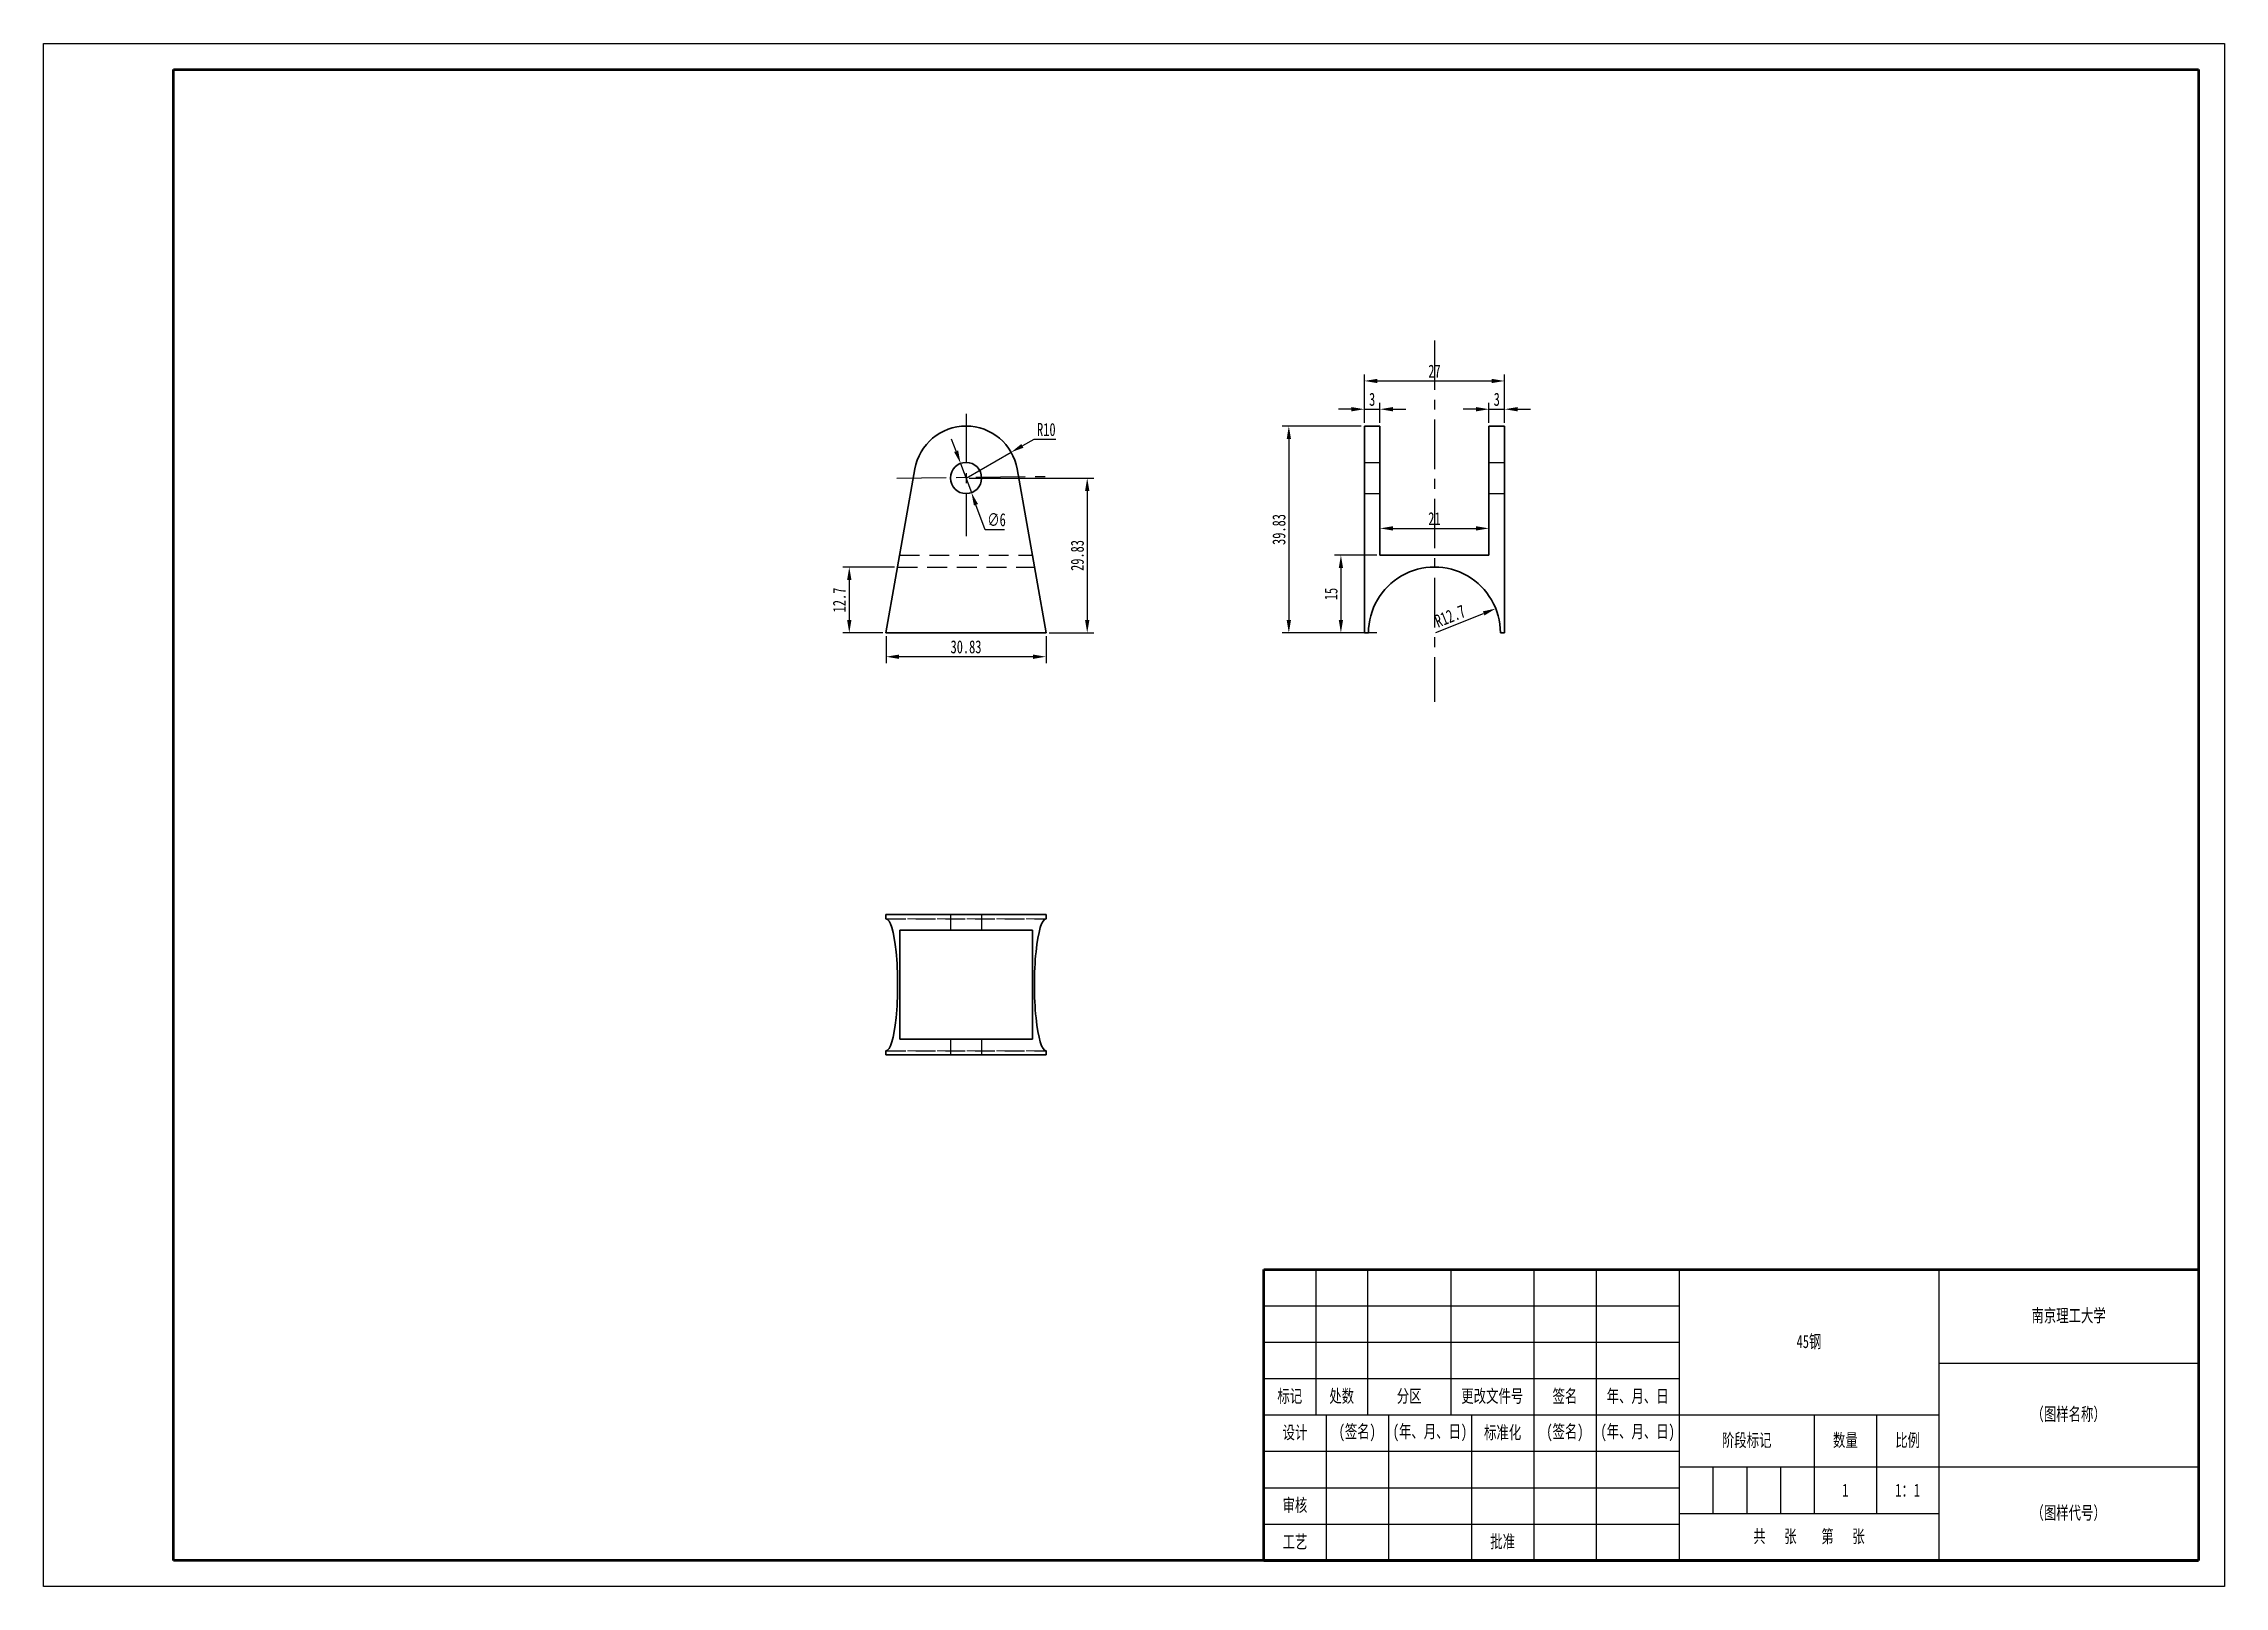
# Model space of a CAD drawing. Header units: millimetres. Extents: x 1050 to 2021, y 766 to 1186.
# Drawn here: x 1050 to 1470, y 765.6 to 1062.6 of the extents above; entities that cross this region are included whole.
import ezdxf

# ---------------------------------------------------------------- set-up
doc = ezdxf.new("R2010")
doc.units = ezdxf.units.MM
doc.header["$LTSCALE"] = 0.3
doc.linetypes.add('CENTER', pattern=[50.8, 31.75, -6.35, 6.35, -6.35])
doc.linetypes.add('DASHED', pattern=[19.05, 12.7, -6.35])
for name, color, linetype, lineweight in [('尺寸线', 3, 'Continuous', 25), ('粗实线', 7, 'Continuous', 50), ('细实线', 7, 'Continuous', 25), ('细文本', 7, 'Continuous', 25), ('细点画线', 1, 'CENTER', 25), ('虚线', 2, 'DASHED', 25)]:
    doc.layers.add(name, color=color, linetype=linetype, lineweight=lineweight)
doc.styles.add('NUT Standard', font='simfang.ttf', dxfattribs={"width": 0.7, "height": 2.5})
doc.dimstyles.new('NUT Standard', dxfattribs={"dimtxt": 2.5, "dimasz": 2.5, "dimexe": 1.25, "dimexo": 0.625, "dimtad": 1, "dimtoh": 1, "dimdsep": 46, "dimtxsty": 'NUT Standard', "dimcen": 2.5, "dimadec": 0, "dimazin": 0, "dimtfac": 1, "dimtmove": 0, "dimatfit": 3, "dimfxl": 1, "dimarcsym": 0})

msp = doc.modelspace()

# ---------------------------------------------------------------- texts
at = {"layer": '粗实线', "char_height": 2.5, "attachment_point": 5, "style": 'NUT Standard'}
for s, insert in [('\\pxqc;{\\fFangSong|b0|i0|c134|p49;1}', (1397.042, 784.119)), ('\\pxqc;{\\fFangSong|b0|i0|c134|p49;1：1}', (1409.042, 784.119))]:
    msp.add_mtext_dynamic_manual_height_columns(s, width=12, gutter_width=12.5, heights=[0], dxfattribs=dict(at, insert=insert))
at = {"layer": '细文本', "char_height": 2.5, "attachment_point": 5, "style": 'NUT Standard'}
for s, insert, width in [('{\\fFangSong|b0|i0|c134|p49;南京理工大学}', (1440.042, 817.619), 50), ('45钢', (1390.042, 812.619), 50), ('标记', (1290.042, 802.119), 10), ('处数', (1300.042, 802.119), 10), ('分区', (1313.042, 802.119), 16), ('更改文件号', (1329.042, 802.119), 16), ('签名', (1343.042, 802.119), 12), ('年、月、日', (1357.042, 802.119), 16), ('（图样名称）', (1440.042, 798.619), 50), ('设计', (1291.042, 795.119), 12), ('(签名)', (1303.042, 795.119), 12), ('(年、月、日)', (1317.042, 795.119), 16), ('标准化', (1331.042, 795.119), 12), ('(签名)', (1343.042, 795.119), 12), ('(年、月、日)', (1357.042, 795.119), 16), ('阶段标记', (1378.042, 793.619), 26), ('数量', (1397.042, 793.619), 12), ('比例', (1409.042, 793.619), 12), ('审核', (1291.042, 781.119), 12), ('（图样代号）', (1440.042, 779.619), 50), ('工艺', (1291.042, 774.119), 12), ('批准', (1331.042, 774.119), 12), ('共   张    第   张', (1390.042, 775.119), 50)]:
    msp.add_mtext(s, dxfattribs=dict(at, insert=insert, width=width))

# ---------------------------------------------------------------- blocks, each defined once
blk = doc.blocks.new('*D5')
at = {"layer": 'Defpoints', "color": 0, "transparency": 16777216}
for p in [(1226.65, 981.81), (1228.74, 976.18)]:
    blk.add_point(p, dxfattribs=at)
at = {"layer": '尺寸线', "color": 0, "lineweight": -2, "transparency": 16777216}
for p, q in [((1225.78, 984.15), (1224.91, 986.49)), ((1226.65, 981.81), (1228.74, 976.18)), ((1231.4, 968.99), (1229.61, 973.84)), ((1235.11, 968.99), (1231.4, 968.99))]:
    blk.add_line(p, q, dxfattribs=at)
at = {"layer": '尺寸线', "color": 0, "transparency": 16777216}
for points in [[(1226.17, 984.3), (1225.39, 984.01), (1226.65, 981.81)], [(1230, 973.98), (1229.21, 973.69), (1228.74, 976.18)]]:
    blk.add_solid(points, dxfattribs=at)
at = {"layer": '尺寸线', "color": 0, "transparency": 16777216, "insert": (1233.57, 970.95), "char_height": 2.5, "attachment_point": 5, "style": 'NUT Standard'}
blk.add_mtext('∅6', dxfattribs=at)
blk = doc.blocks.new('*D6')
at = {"layer": 'Defpoints', "color": 0, "transparency": 16777216}
for p in [(1236.38, 983.95), (1227.69, 978.99)]:
    blk.add_point(p, dxfattribs=at)
at = {"layer": '尺寸线', "color": 0, "lineweight": -2, "transparency": 16777216}
for p, q in [((1227.69, 978.99), (1236.38, 983.95)), ((1240.72, 986.43), (1238.55, 985.19)), ((1244.98, 986.43), (1240.72, 986.43))]:
    blk.add_line(p, q, dxfattribs=at)
at = {"layer": '尺寸线', "color": 0, "transparency": 16777216}
blk.add_solid([(1238.34, 985.55), (1238.76, 984.83), (1236.38, 983.95)], dxfattribs=at)
at = {"layer": '尺寸线', "color": 0, "transparency": 16777216, "insert": (1243.16, 988.32), "char_height": 2.5, "attachment_point": 5, "style": 'NUT Standard'}
blk.add_mtext('R10', dxfattribs=at)
blk = doc.blocks.new('*D7')
at = {"layer": 'Defpoints', "color": 0, "transparency": 16777216}
for p in [(1212.28, 949.16), (1243.11, 949.16), (1212.28, 944.59)]:
    blk.add_point(p, dxfattribs=at)
at = {"layer": '尺寸线', "color": 0, "lineweight": -2, "transparency": 16777216}
for p, q in [((1212.28, 948.54), (1212.28, 943.34)), ((1243.11, 948.54), (1243.11, 943.34)), ((1240.61, 944.59), (1214.78, 944.59))]:
    blk.add_line(p, q, dxfattribs=at)
at = {"layer": '尺寸线', "color": 0, "transparency": 16777216}
for points in [[(1214.78, 945), (1214.78, 944.17), (1212.28, 944.59)], [(1240.61, 945), (1240.61, 944.17), (1243.11, 944.59)]]:
    blk.add_solid(points, dxfattribs=at)
at = {"layer": '尺寸线', "color": 0, "transparency": 16777216, "insert": (1227.69, 946.48), "char_height": 2.5, "attachment_point": 5, "style": 'NUT Standard'}
blk.add_mtext('30.83', dxfattribs=at)
blk = doc.blocks.new('*D10')
at = {"layer": 'Defpoints', "color": 0, "transparency": 16777216}
for p in [(1307.41, 992.24), (1304.41, 988.99), (1307.41, 988.99)]:
    blk.add_point(p, dxfattribs=at)
at = {"layer": '尺寸线', "color": 0, "lineweight": -2, "transparency": 16777216}
for p, q in [((1301.91, 992.24), (1299.41, 992.24)), ((1304.41, 989.62), (1304.41, 993.49)), ((1304.41, 992.24), (1307.41, 992.24)), ((1307.41, 989.62), (1307.41, 993.49)), ((1309.91, 992.24), (1312.41, 992.24))]:
    blk.add_line(p, q, dxfattribs=at)
at = {"layer": '尺寸线', "color": 0, "transparency": 16777216}
for points in [[(1301.91, 992.65), (1301.91, 991.82), (1304.41, 992.24)], [(1309.91, 992.65), (1309.91, 991.82), (1307.41, 992.24)]]:
    blk.add_solid(points, dxfattribs=at)
at = {"layer": '尺寸线', "color": 0, "transparency": 16777216, "insert": (1305.91, 994.13), "char_height": 2.5, "attachment_point": 5, "style": 'NUT Standard'}
blk.add_mtext('3', dxfattribs=at)
blk = doc.blocks.new('*D11')
at = {"layer": 'Defpoints', "color": 0, "transparency": 16777216}
for p in [(1328.41, 969.3), (1307.41, 964.16), (1328.41, 964.16)]:
    blk.add_point(p, dxfattribs=at)
at = {"layer": '尺寸线', "color": 0, "lineweight": -2, "transparency": 16777216}
for p, q in [((1307.41, 964.79), (1307.41, 970.55)), ((1328.41, 964.79), (1328.41, 970.55)), ((1309.91, 969.3), (1325.91, 969.3))]:
    blk.add_line(p, q, dxfattribs=at)
at = {"layer": '尺寸线', "color": 0, "transparency": 16777216}
for points in [[(1309.91, 969.71), (1309.91, 968.88), (1307.41, 969.3)], [(1325.91, 969.71), (1325.91, 968.88), (1328.41, 969.3)]]:
    blk.add_solid(points, dxfattribs=at)
at = {"layer": '尺寸线', "color": 0, "transparency": 16777216, "insert": (1317.91, 971.17), "char_height": 2.5, "attachment_point": 5, "style": 'NUT Standard'}
blk.add_mtext('21', dxfattribs=at)
blk = doc.blocks.new('*D12')
at = {"layer": 'Defpoints', "color": 0, "transparency": 16777216}
for p in [(1329.71, 953.86), (1317.91, 949.16)]:
    blk.add_point(p, dxfattribs=at)
at = {"layer": '尺寸线', "color": 0, "lineweight": -2, "transparency": 16777216}
blk.add_line((1318.17, 949.26), (1327.38, 952.93), dxfattribs=at)
at = {"layer": '尺寸线', "color": 0, "transparency": 16777216}
blk.add_solid([(1327.23, 953.32), (1327.54, 952.54), (1329.71, 953.86)], dxfattribs=at)
at = {"layer": '尺寸线', "color": 0, "transparency": 16777216, "insert": (1320.91, 952.4), "char_height": 2.5, "attachment_point": 5, "rotation": 21.6929, "style": 'NUT Standard'}
blk.add_mtext('R12.7', dxfattribs=at)
blk = doc.blocks.new('*D13')
at = {"layer": 'Defpoints', "color": 0, "transparency": 16777216}
for p in [(1304.41, 988.99), (1289.86, 949.16), (1304.41, 949.16)]:
    blk.add_point(p, dxfattribs=at)
at = {"layer": '尺寸线', "color": 0, "lineweight": -2, "transparency": 16777216}
for p, q in [((1303.78, 988.99), (1288.61, 988.99)), ((1289.86, 986.49), (1289.86, 951.66)), ((1303.78, 949.16), (1288.61, 949.16))]:
    blk.add_line(p, q, dxfattribs=at)
at = {"layer": '尺寸线', "color": 0, "transparency": 16777216}
for points in [[(1289.45, 986.49), (1290.28, 986.49), (1289.86, 988.99)], [(1289.45, 951.66), (1290.28, 951.66), (1289.86, 949.16)]]:
    blk.add_solid(points, dxfattribs=at)
at = {"layer": '尺寸线', "color": 0, "transparency": 16777216, "insert": (1287.97, 969.08), "char_height": 2.5, "attachment_point": 5, "rotation": 90, "style": 'NUT Standard'}
blk.add_mtext('39.83', dxfattribs=at)
blk = doc.blocks.new('*D15')
at = {"layer": 'Defpoints', "color": 0, "transparency": 16777216}
for p in [(1227.69, 978.99), (1243.11, 949.16), (1251.03, 949.16)]:
    blk.add_point(p, dxfattribs=at)
at = {"layer": '尺寸线', "color": 0, "lineweight": -2, "transparency": 16777216}
for p, q in [((1228.32, 978.99), (1252.28, 978.99)), ((1251.03, 976.49), (1251.03, 951.66)), ((1243.73, 949.16), (1252.28, 949.16))]:
    blk.add_line(p, q, dxfattribs=at)
at = {"layer": '尺寸线', "color": 0, "transparency": 16777216}
for points in [[(1250.62, 976.49), (1251.45, 976.49), (1251.03, 978.99)], [(1250.62, 951.66), (1251.45, 951.66), (1251.03, 949.16)]]:
    blk.add_solid(points, dxfattribs=at)
at = {"layer": '尺寸线', "color": 0, "transparency": 16777216, "insert": (1249.14, 964.08), "char_height": 2.5, "attachment_point": 5, "rotation": 90, "style": 'NUT Standard'}
blk.add_mtext('29.83', dxfattribs=at)
blk = doc.blocks.new('*D16')
at = {"layer": 'Defpoints', "color": 0, "transparency": 16777216}
for p in [(1214.52, 961.86), (1205.21, 949.16), (1212.28, 949.16)]:
    blk.add_point(p, dxfattribs=at)
at = {"layer": '尺寸线', "color": 0, "lineweight": -2, "transparency": 16777216}
for p, q in [((1213.89, 961.86), (1203.96, 961.86)), ((1205.21, 959.36), (1205.21, 951.66)), ((1211.65, 949.16), (1203.96, 949.16))]:
    blk.add_line(p, q, dxfattribs=at)
at = {"layer": '尺寸线', "color": 0, "transparency": 16777216}
for points in [[(1204.79, 959.36), (1205.62, 959.36), (1205.21, 961.86)], [(1204.79, 951.66), (1205.62, 951.66), (1205.21, 949.16)]]:
    blk.add_solid(points, dxfattribs=at)
at = {"layer": '尺寸线', "color": 0, "transparency": 16777216, "insert": (1203.31, 955.51), "char_height": 2.5, "attachment_point": 5, "rotation": 90, "style": 'NUT Standard'}
blk.add_mtext('12.7', dxfattribs=at)
blk = doc.blocks.new('*D17')
at = {"layer": 'Defpoints', "color": 0, "transparency": 16777216}
for p in [(1331.41, 992.24), (1328.41, 988.99), (1331.41, 988.99)]:
    blk.add_point(p, dxfattribs=at)
at = {"layer": '尺寸线', "color": 0, "lineweight": -2, "transparency": 16777216}
for p, q in [((1325.91, 992.24), (1323.41, 992.24)), ((1328.41, 989.62), (1328.41, 993.49)), ((1328.41, 992.24), (1331.41, 992.24)), ((1331.41, 989.62), (1331.41, 993.49)), ((1333.91, 992.24), (1336.41, 992.24))]:
    blk.add_line(p, q, dxfattribs=at)
at = {"layer": '尺寸线', "color": 0, "transparency": 16777216}
for points in [[(1325.91, 992.65), (1325.91, 991.82), (1328.41, 992.24)], [(1333.91, 992.65), (1333.91, 991.82), (1331.41, 992.24)]]:
    blk.add_solid(points, dxfattribs=at)
at = {"layer": '尺寸线', "color": 0, "transparency": 16777216, "insert": (1329.91, 994.13), "char_height": 2.5, "attachment_point": 5, "style": 'NUT Standard'}
blk.add_mtext('3', dxfattribs=at)
blk = doc.blocks.new('*D19')
at = {"layer": 'Defpoints', "color": 0, "transparency": 16777216}
for p in [(1307.41, 964.16), (1299.89, 949.16), (1307.41, 949.16)]:
    blk.add_point(p, dxfattribs=at)
at = {"layer": '尺寸线', "color": 0, "lineweight": -2, "transparency": 16777216}
for p, q in [((1306.78, 964.16), (1298.64, 964.16)), ((1299.89, 961.66), (1299.89, 951.66)), ((1306.78, 949.16), (1298.64, 949.16))]:
    blk.add_line(p, q, dxfattribs=at)
at = {"layer": '尺寸线', "color": 0, "transparency": 16777216}
for points in [[(1299.48, 961.66), (1300.31, 961.66), (1299.89, 964.16)], [(1299.48, 951.66), (1300.31, 951.66), (1299.89, 949.16)]]:
    blk.add_solid(points, dxfattribs=at)
at = {"layer": '尺寸线', "color": 0, "transparency": 16777216, "insert": (1298, 956.66), "char_height": 2.5, "attachment_point": 5, "rotation": 90, "style": 'NUT Standard'}
blk.add_mtext('15', dxfattribs=at)
blk = doc.blocks.new('*D20')
at = {"layer": 'Defpoints', "color": 0, "transparency": 16777216}
for p in [(1331.41, 997.68), (1304.41, 988.99), (1331.41, 988.99)]:
    blk.add_point(p, dxfattribs=at)
at = {"layer": '尺寸线', "color": 0, "lineweight": -2, "transparency": 16777216}
for p, q in [((1304.41, 989.62), (1304.41, 998.93)), ((1306.91, 997.68), (1328.91, 997.68)), ((1331.41, 989.62), (1331.41, 998.93))]:
    blk.add_line(p, q, dxfattribs=at)
at = {"layer": '尺寸线', "color": 0, "transparency": 16777216}
for points in [[(1306.91, 998.09), (1306.91, 997.26), (1304.41, 997.68)], [(1328.91, 998.09), (1328.91, 997.26), (1331.41, 997.68)]]:
    blk.add_solid(points, dxfattribs=at)
at = {"layer": '尺寸线', "color": 0, "transparency": 16777216, "insert": (1317.91, 999.57), "char_height": 2.5, "attachment_point": 5, "style": 'NUT Standard'}
blk.add_mtext('27', dxfattribs=at)

# ---------------------------------------------------------------- dimensions: what is measured, and where the dimension line sits
at = {"layer": '尺寸线'}
for base, p1, p2, picture, middle in [((1331.407, 997.678), (1304.407, 988.994), (1331.407, 988.994), '*D20', (1317.907, 999.567)), ((1307.407, 992.237), (1304.407, 988.994), (1307.407, 988.994), '*D10', (1305.907, 994.126)), ((1331.407, 992.237), (1328.407, 988.994), (1331.407, 988.994), '*D17', (1329.907, 994.126)), ((1328.407, 969.298), (1307.407, 964.161), (1328.407, 964.161), '*D11', (1317.907, 971.173)), ((1212.279, 944.587), (1243.108, 949.161), (1212.279, 949.161), '*D7', (1227.693, 946.483))]:
    dim = msp.add_linear_dim(base=base, p1=p1, p2=p2, dimstyle='NUT Standard', dxfattribs=at)
    dim.commit()
    dim.dimension.update_dxf_attribs({"geometry": picture, "text_midpoint": middle})
dim = msp.add_radius_dim(center=(1227.693, 978.994), mpoint=(1236.379, 983.95), dimstyle='NUT Standard', dxfattribs=at)
dim.commit()
dim.dimension.update_dxf_attribs({"geometry": '*D6', "text_midpoint": (1243.162, 988.317)})
for base, p1, p2, picture, middle in [((1289.863, 949.161), (1304.407, 988.994), (1304.407, 949.161), '*D13', (1287.967, 969.077)), ((1251.034, 949.161), (1227.693, 978.994), (1243.108, 949.161), '*D15', (1249.138, 964.077)), ((1205.207, 949.161), (1214.518, 961.861), (1212.279, 949.161), '*D16', (1203.311, 955.511)), ((1299.892, 949.161), (1307.407, 964.161), (1307.407, 949.161), '*D19', (1298.003, 956.661))]:
    dim = msp.add_linear_dim(base=base, p1=p1, p2=p2, angle=90, dimstyle='NUT Standard', dxfattribs=at)
    dim.commit()
    dim.dimension.update_dxf_attribs({"geometry": picture, "text_midpoint": middle})
dim = msp.add_diameter_dim_2p(p1=(1226.65, 981.807), p2=(1228.736, 976.181), dimstyle='NUT Standard', dxfattribs=at)
dim.commit()
dim.dimension.update_dxf_attribs({"geometry": '*D5', "text_midpoint": (1233.569, 968.988), "dimtype": 163})
dim = msp.add_radius_dim(center=(1317.907, 949.161), mpoint=(1329.708, 953.855), dimstyle='NUT Standard', dxfattribs=at)
dim.commit()
dim.dimension.update_dxf_attribs({"geometry": '*D12', "text_midpoint": (1321.615, 950.636), "dimtype": 164})

# ---------------------------------------------------------------- linework, layer by layer
for p, q in [((1050.042, 1062.619), (1470.042, 1062.619)), ((1050.042, 765.619), (1050.042, 1062.619)), ((1470.042, 1062.619), (1470.042, 765.619)), ((1470.042, 765.619), (1050.042, 765.619))]:
    msp.add_line(p, q)
at = {"color": 7, "lineweight": 35}
for p, q in [((1304.407, 980.73), (1304.407, 988.994)), ((1304.407, 988.994), (1307.407, 988.994)), ((1307.407, 980.73), (1307.407, 988.994)), ((1328.407, 980.73), (1328.407, 988.994)), ((1328.407, 988.994), (1331.407, 988.994)), ((1331.407, 980.73), (1331.407, 988.994)), ((1212.279, 949.161), (1217.845, 980.73)), ((1237.541, 980.73), (1243.108, 949.161)), ((1304.407, 949.161), (1304.407, 980.73)), ((1307.407, 980.73), (1307.407, 964.161)), ((1328.407, 980.73), (1328.407, 964.161)), ((1331.407, 949.161), (1331.407, 980.73)), ((1328.407, 964.161), (1307.407, 964.161)), ((1243.108, 949.161), (1212.279, 949.161)), ((1304.407, 949.161), (1305.207, 949.161)), ((1330.607, 949.161), (1331.407, 949.161)), ((1212.279, 894.935), (1217.845, 894.935)), ((1212.279, 894.935), (1212.279, 894.135)), ((1217.845, 894.935), (1237.541, 894.935)), ((1237.541, 894.935), (1243.108, 894.935)), ((1243.108, 894.935), (1243.108, 894.135)), ((1217.845, 891.935), (1214.924, 891.935)), ((1214.924, 870.935), (1214.924, 891.935)), ((1217.845, 891.935), (1237.541, 891.935)), ((1240.463, 891.935), (1237.541, 891.935)), ((1240.463, 870.935), (1240.463, 891.935)), ((1217.845, 870.935), (1214.924, 870.935)), ((1217.845, 870.935), (1237.541, 870.935)), ((1240.463, 870.935), (1237.541, 870.935)), ((1212.279, 868.735), (1212.279, 867.935)), ((1212.279, 867.935), (1217.845, 867.935)), ((1217.845, 867.935), (1237.541, 867.935)), ((1237.541, 867.935), (1243.108, 867.935)), ((1243.108, 868.735), (1243.108, 867.935))]:
    msp.add_line(p, q, dxfattribs=at)
at = {"color": 7, "linetype": 'DASHED', "lineweight": 13, "ltscale": 0.075}
for p, q in [((1304.407, 981.994), (1307.407, 981.994)), ((1328.407, 981.994), (1331.407, 981.994)), ((1304.407, 975.994), (1307.407, 975.994)), ((1328.407, 975.994), (1331.407, 975.994)), ((1224.693, 894.935), (1224.693, 891.935)), ((1230.693, 894.935), (1230.693, 891.935)), ((1224.693, 870.935), (1224.693, 867.935)), ((1230.693, 870.935), (1230.693, 867.935))]:
    msp.add_line(p, q, dxfattribs=at)
at = {"color": 7, "linetype": 'DASHED', "lineweight": 13}
for p, q in [((1214.518, 961.861), (1240.868, 961.861)), ((1214.924, 964.161), (1240.463, 964.161)), ((1243.108, 894.135), (1212.279, 894.135)), ((1243.108, 868.735), (1212.279, 868.735))]:
    msp.add_line(p, q, dxfattribs=at)
at = {"color": 7, "lineweight": 35}
msp.add_circle((1227.693, 978.994), 3, dxfattribs=at)
for centre, radius, start, end in [((1227.693, 978.994), 10, 10, 169.99999), ((1317.907, 949.161), 12.7, 0, 180.00001)]:
    msp.add_arc(centre, radius, start, end, dxfattribs=at)
for centre, ratio, start_param, end_param in [((1212.279, 881.436), 0.1763272, 0.000001, 3.1415955), ((1243.108, 881.435), 0.1763271, 3.1415927, 6.283187)]:
    msp.add_ellipse(centre, major_axis=(0, -12.7), ratio=ratio, start_param=start_param, end_param=end_param, dxfattribs=at)
at = {"layer": '粗实线'}
for p, q in [((1075.042, 770.619), (1075.042, 1057.619)), ((1075.042, 1057.619), (1465.042, 1057.619)), ((1465.042, 1057.619), (1465.042, 770.619)), ((1285.042, 826.619), (1465.042, 826.619)), ((1285.042, 770.619), (1285.042, 826.619)), ((1465.042, 770.619), (1075.042, 770.619)), ((1285.042, 770.619), (1465.042, 770.619))]:
    msp.add_line(p, q, dxfattribs=at)
at = {"layer": '细实线'}
for p, q in [((1295.042, 826.619), (1295.042, 798.619)), ((1305.042, 826.619), (1305.042, 798.619)), ((1321.042, 826.619), (1321.042, 798.619)), ((1337.042, 826.619), (1337.042, 798.619)), ((1349.042, 826.619), (1349.042, 798.619)), ((1365.042, 826.619), (1365.042, 770.619)), ((1415.042, 826.619), (1415.042, 770.619)), ((1285.042, 819.619), (1365.042, 819.619)), ((1285.042, 812.619), (1365.042, 812.619)), ((1415.042, 808.619), (1465.042, 808.619)), ((1285.042, 805.619), (1365.042, 805.619)), ((1285.042, 798.619), (1415.042, 798.619)), ((1297.042, 798.619), (1297.042, 770.619)), ((1309.042, 798.619), (1309.042, 770.619)), ((1325.042, 798.619), (1325.042, 770.619)), ((1337.042, 798.619), (1337.042, 770.619)), ((1349.042, 798.619), (1349.042, 770.619)), ((1391.042, 798.619), (1391.042, 779.619)), ((1403.042, 798.619), (1403.042, 779.619)), ((1285.042, 791.619), (1365.042, 791.619)), ((1365.042, 788.619), (1465.042, 788.619)), ((1371.542, 788.619), (1371.542, 779.619)), ((1378.042, 788.619), (1378.042, 779.619)), ((1384.542, 788.619), (1384.542, 779.619)), ((1285.042, 784.619), (1365.042, 784.619)), ((1285.042, 777.619), (1365.042, 777.619)), ((1365.042, 779.619), (1415.042, 779.619))]:
    msp.add_line(p, q, dxfattribs=at)
at = {"layer": '细点画线'}
for p, q in [((1317.907, 1005.491), (1317.907, 935.885)), ((1227.693, 991.347), (1227.693, 967.828)), ((1214.339, 978.994), (1243.953, 979.322))]:
    msp.add_line(p, q, dxfattribs=at)
at = {"layer": '虚线'}
for p, q in [((1304.407, 981.994), (1307.407, 981.994)), ((1328.407, 981.994), (1331.407, 981.994)), ((1304.407, 975.994), (1307.407, 975.994)), ((1328.407, 975.994), (1331.407, 975.994)), ((1214.518, 961.861), (1240.869, 961.861)), ((1214.924, 964.161), (1240.463, 964.161)), ((1224.693, 894.935), (1224.693, 891.935)), ((1230.693, 894.935), (1230.693, 891.935)), ((1212.279, 894.135), (1243.116, 894.135)), ((1224.693, 870.935), (1224.693, 867.935)), ((1230.693, 870.935), (1230.693, 867.935)), ((1212.279, 868.736), (1243.108, 868.735))]:
    msp.add_line(p, q, dxfattribs=at)

msp.set_redraw_order([(e.dxf.handle, doc.entitydb.next_handle()) for e in msp.query("TEXT MTEXT ATTDEF DIMENSION ARC_DIMENSION")])  # texts and dimensions are drawn at this point

doc.saveas('drawing.dxf')
